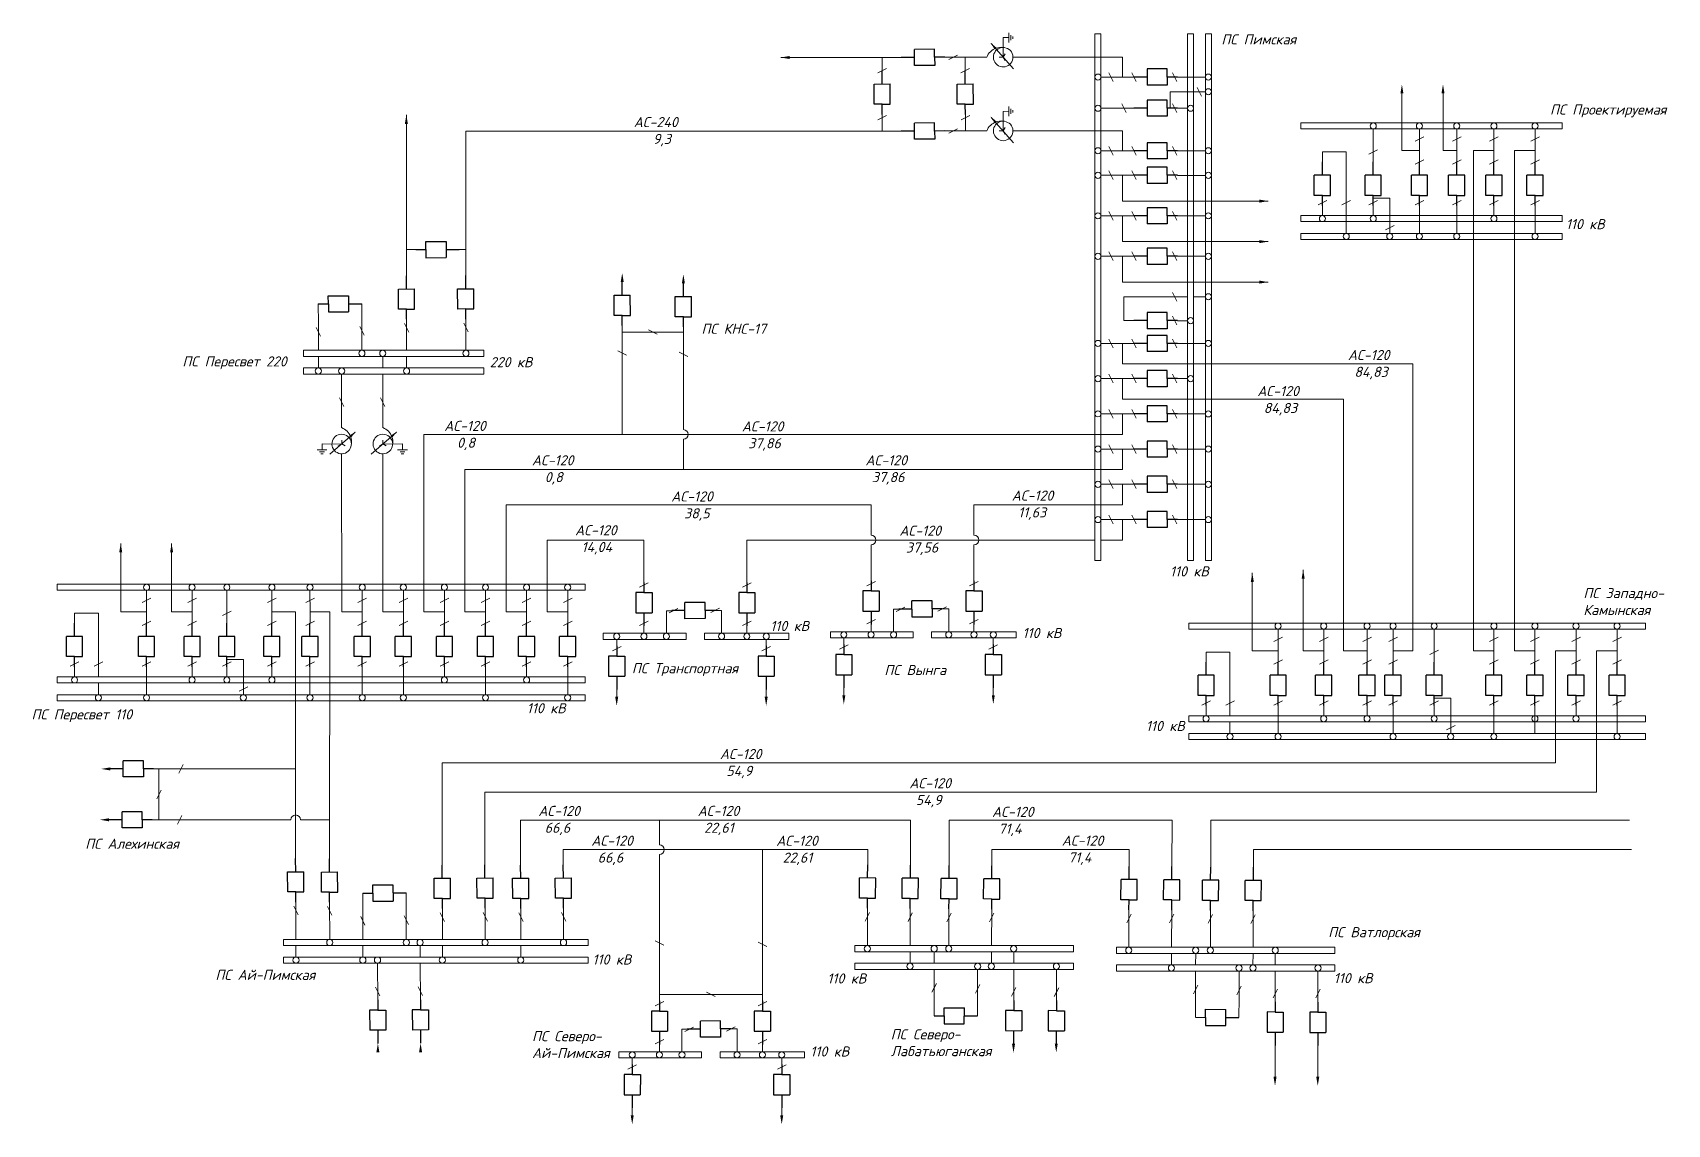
# Model space of a CAD drawing. Header units: millimetres. Extents: x 261 to 7736, y -4274 to -131.
# Drawn here: x 666 to 1474, y -2327 to -1787 of the extents above; entities that cross this region are included whole.
import ezdxf

# ---------------------------------------------------------------- set-up
doc = ezdxf.new("R2010")
doc.units = ezdxf.units.MM
doc.layers.add('СХЕМА1', color=7, linetype='Continuous')
for name, color, linetype, lineweight in [('текст', 6, 'Continuous', 30), ('тонкая', 7, 'Continuous', 20), ('штриховка', 2, 'Continuous', 20)]:
    doc.layers.add(name, color=color, linetype=linetype, lineweight=lineweight)
doc.styles.add('ГОСТ', font='isocpeui.ttf')

msp = doc.modelspace()

# ---------------------------------------------------------------- texts
at = {"layer": 'текст', "color": 18, "lineweight": 15, "true_color": 0x000000, "char_height": 5, "attachment_point": 1, "style": 'ГОСТ'}
for s, width, gutter_width, heights, insert in [('ПС Пимская', 49.4034, 12.5, [13.87], (1253.82, -1788.14)), ('ПС Проектируемая', 71.2742, 12.5, [14.07], (1416.42, -1822.85)), ('АС-240\\P   9,3', 29.0657, 20, [0], (963.05, -1829.05)), ('110 кВ', 29.4775, 12.5, [14.71], (1424.24, -1879.53)), ('ПС КНС-17', 49.4034, 12.5, [13.87], (996.59, -1931.29)), ('ПС Пересвет 220', 58.9496, 12.5, [13.46], (739.76, -1947.44)), ('220 кВ', 29.4775, 12.5, [14.71], (891.87, -1947.81)), (' АС-120\\P  84,83', 29.0657, 20, [0], (1313.25, -1944.27)), (' АС-120\\P  84,83', 29.0657, 20, [0], (1268.4, -1962.13)), (' АС-120\\P   0,8', 29.0657, 20, [0], (866.11, -1979.34)), (' АС-120\\P  37,86', 29.0657, 20, [0], (1013.35, -1979.59)), (' АС-120\\P   0,8', 29.0657, 20, [0], (909.52, -1996.35)), (' АС-120\\P  37,86', 29.0657, 20, [0], (1074.52, -1996.35)), (' АС-120\\P  11,63', 29.0657, 20, [0], (1146.89, -2013.81)), ('АС-120\\P  38,5', 29.0657, 20, [0], (981.62, -2014.25)), (' АС-120\\P  14,04', 29.0657, 20, [0], (930.87, -2030.95)), (' АС-120\\P  37,56', 29.0657, 20, [0], (1091.32, -2031.18)), ('110 кВ', 29.4775, 12.5, [14.71], (1228.37, -2051.3)), ('ПС Западно-\\PКамынская', 49.4034, 12.5, [13.87], (1432.93, -2062.05)), ('110 кВ', 29.4775, 12.5, [14.71], (1030.6, -2078.3)), ('110 кВ', 29.4775, 12.5, [14.71], (1155.4, -2081.8)), ('ПС Транспортная', 58.8665, 12.5, [14.28], (962.14, -2099.22)), ('ПС Вынга', 49.4034, 12.5, [13.87], (1087.08, -2100.11)), ('ПС Пересвет 110', 59.7279, 12.5, [13.65], (665.11, -2122.06)), ('110 кВ', 29.4775, 12.5, [14.71], (910.15, -2119.01)), ('110 кВ', 29.4775, 12.5, [14.71], (1216.46, -2127.78)), (' АС-120\\P  54,9', 29.0657, 20, [0], (1002.53, -2141.65)), (' АС-120\\P  54,9', 29.0657, 20, [0], (1096.25, -2156.1)), (' АС-120\\P  66,6', 29.0657, 20, [0], (912.67, -2169.81)), (' АС-120\\P  22,61', 29.0657, 20, [0], (991.51, -2169.8)), (' АС-120\\P  71,4', 29.0657, 20, [0], (1137.15, -2170.27)), ('ПС Алехинская', 49.4034, 12.5, [13.87], (691.7, -2186.06)), (' АС-120\\P  66,6', 29.0657, 20, [0], (938.89, -2184.54)), (' АС-120\\P  22,61', 29.0657, 20, [0], (1030.38, -2184.58)), (' АС-120\\P  71,4', 29.0657, 20, [0], (1171.66, -2184.51)), ('ПС Ватлорская', 49.4034, 12.5, [13.87], (1306.67, -2229.79)), ('110 кВ', 29.4775, 12.5, [14.71], (942.62, -2243.32)), ('ПС Ай-Пимская', 49.4034, 12.5, [13.87], (756.1, -2250.91)), ('110 кВ', 29.4775, 12.5, [14.71], (1058.84, -2252.7)), ('110 кВ', 29.4775, 12.5, [14.71], (1309.4, -2252.53)), ('ПС Северо-\\PЛабатьюганская', 49.4034, 12.5, [13.87], (1090.24, -2280.3)), ('ПС Северо-\\PАй-Пимская', 49.4034, 12.5, [13.87], (912.76, -2281.23)), ('110 кВ', 29.4775, 12.5, [14.71], (1050.41, -2288.82))]:
    msp.add_mtext_dynamic_manual_height_columns(s, width=width, gutter_width=gutter_width, heights=heights, dxfattribs=dict(at, insert=insert))

# ---------------------------------------------------------------- blocks, each defined once
blk = doc.blocks.new('Выключатель')
for p, q in [((0, 10), (0, 16.5)), ((-4, 0), (-4, 10)), ((-4, 10), (4, 10)), ((4, 0), (4, 10)), ((0, 0), (-4, 0)), ((0, 0), (4, 0)), ((0, -5), (0, 0))]:
    blk.add_line(p, q)

# ---------------------------------------------------------------- linework, layer by layer
at = {"lineweight": 15}
for p, q in [((1148.72, -1792.17), (1148.7, -1787.33)), ((1145.81, -1789.76), (1148.71, -1789.75)), ((1145.86, -1799.44), (1145.81, -1789.76)), ((1149.68, -1790.95), (1149.67, -1788.53)), ((1150.65, -1790.34), (1150.64, -1789.13)), ((1191.23, -1787.87), (1194.23, -1787.87)), ((1237.06, -1787.87), (1240.06, -1787.87)), ((1245.9, -1787.87), (1248.9, -1787.87)), ((1095.45, -1799.59), (1035.78, -1799.59)), ((1085.93, -1799.59), (1085.93, -1806.22)), ((1116.95, -1799.48), (1137.75, -1799.48)), ((1127.05, -1799.48), (1127.05, -1806.22)), ((1145.83, -1799.44), (1143.92, -1799.45)), ((1145.83, -1799.44), (1146.82, -1797.76)), ((1146.83, -1801.12), (1145.83, -1799.44)), ((1150.7, -1799.48), (1204.9, -1799.48)), ((1086.05, -1827.72), (1086.05, -1836.06)), ((1127.16, -1827.72), (1127.16, -1835.95)), ((1145.81, -1826.23), (1148.71, -1826.22)), ((1145.86, -1835.91), (1145.81, -1826.23)), ((1148.72, -1828.64), (1148.7, -1823.8)), ((1149.68, -1827.42), (1149.67, -1825)), ((1150.65, -1826.81), (1150.64, -1825.6)), ((850.57, -1827.97), (850.57, -1907.63)), ((1145.83, -1835.91), (1146.82, -1834.23)), ((879.93, -1836.06), (879.93, -1907.52)), ((1095.45, -1836.06), (879.93, -1836.06)), ((1116.95, -1835.95), (1137.75, -1835.95)), ((1145.83, -1835.91), (1143.92, -1835.92)), ((1146.83, -1837.58), (1145.83, -1835.91)), ((1150.7, -1835.95), (1204.9, -1835.95)), ((1378.52, -1845.63), (1378.5, -2093.06)), ((855.25, -1894.64), (850.57, -1894.64)), ((876.75, -1894.53), (879.93, -1894.53)), ((850.69, -1929.12), (850.69, -1944.4)), ((880.04, -1929.01), (880.04, -1944.4)), ((957.39, -1986.05), (957.39, -1935.41)), ((957.39, -1935.41), (987.65, -1935.41)), ((987.65, -1983.69), (987.65, -1936.05)), ((799.64, -1947.46), (799.64, -1944.4)), ((799.64, -1944.4), (888.95, -1944.4)), ((799.64, -1947.46), (888.95, -1947.46)), ((838.93, -1944.4), (838.93, -1944.4)), ((838.93, -1953.14), (838.93, -1947.46)), ((850.69, -1947.46), (850.69, -1953.14)), ((888.95, -1944.4), (888.95, -1947.46)), ((799.64, -1953.14), (888.95, -1953.14)), ((799.64, -1956.2), (799.64, -1953.14)), ((799.64, -1956.2), (888.95, -1956.2)), ((818.55, -1982.7), (818.55, -1956.2)), ((818.63, -1953.14), (818.63, -1953.14)), ((838.93, -1982.7), (838.93, -1956.2)), ((888.95, -1953.14), (888.95, -1956.2)), ((1204.9, -1951.21), (1348.56, -1951.21)), ((1348.56, -1951.21), (1348.56, -2093.06)), ((1204.9, -1968.63), (1314.17, -1968.63)), ((1314.17, -2093.06), (1314.17, -1968.63)), ((818.58, -1990.78), (818.57, -1988.87)), ((838.97, -1990.78), (838.96, -1988.87)), ((859.26, -2073.84), (859.26, -1986.05)), ((1204.9, -1986.05), (859.26, -1986.05)), ((987.65, -2003.48), (987.65, -1988.42)), ((811.31, -1993.68), (806.47, -1993.65)), ((810.09, -1994.64), (807.67, -1994.62)), ((809.48, -1995.6), (808.27, -1995.6)), ((808.9, -1990.76), (808.89, -1993.66)), ((818.58, -1990.81), (808.9, -1990.76)), ((816.91, -1991.79), (818.58, -1990.78)), ((818.63, -2073.84), (818.55, -1995.65)), ((818.58, -1990.78), (820.27, -1991.77)), ((837.3, -1991.79), (838.97, -1990.78)), ((838.93, -2073.84), (838.93, -1995.65)), ((838.97, -1990.81), (848.65, -1990.76)), ((838.97, -1990.78), (840.65, -1991.77)), ((846.25, -1993.68), (851.09, -1993.65)), ((847.46, -1994.64), (849.88, -1994.62)), ((848.07, -1995.6), (849.28, -1995.6)), ((848.65, -1990.76), (848.67, -1993.66)), ((879.58, -2073.84), (879.58, -2003.48)), ((1204.9, -2003.48), (879.58, -2003.48)), ((899.91, -2073.84), (899.91, -2020.9)), ((1080.49, -2020.9), (899.91, -2020.9)), ((1204.9, -2020.9), (1131.42, -2020.9)), ((709.26, -2073.84), (709.26, -2039.98)), ((920.23, -2073.84), (920.23, -2038.3)), ((920.23, -2038.3), (968.12, -2038.3)), ((1019.05, -2038.3), (1191.23, -2038.3)), ((1194.23, -2038.3), (1204.9, -2038.3)), ((1294.29, -2093.06), (1294.29, -2053.02)), ((939.01, -2063.18), (939.01, -2060.18)), ((1269.12, -2093.06), (1269.12, -2054.52)), ((795.79, -2073.84), (795.79, -2195.9)), ((812.51, -2196.01), (812.68, -2073.84)), ((1463.7, -2079.39), (1463.7, -2082.39)), ((1419.12, -2093.06), (1419.12, -2148.56)), ((1439.45, -2093.06), (1439.45, -2162.96)), ((939.01, -2109.01), (939.01, -2106.01)), ((939.01, -2117.85), (939.01, -2114.85)), ((1463.7, -2125.22), (1463.7, -2128.22)), ((1463.7, -2134.06), (1463.7, -2137.06)), ((868.32, -2199.09), (868.32, -2148.56)), ((868.32, -2148.56), (1419.12, -2148.56)), ((728.13, -2176.68), (728.13, -2151.52)), ((795.79, -2151.52), (728.77, -2151.52)), ((889.45, -2198.98), (889.45, -2162.96)), ((889.45, -2162.96), (1439.45, -2162.96)), ((793.43, -2176.68), (728.13, -2176.68)), ((812.53, -2176.68), (798.16, -2176.68)), ((907.1, -2199.09), (907.1, -2176.86)), ((907.1, -2176.86), (1100.07, -2176.86)), ((975.8, -2176.86), (975.8, -2189.1)), ((1100.07, -2199.09), (1100.07, -2176.86)), ((1119.16, -2199.29), (1119.16, -2176.86)), ((1119.16, -2176.86), (1229.46, -2176.86)), ((1229.46, -2176.86), (1229.34, -2199.87)), ((1248.54, -2200.07), (1248.54, -2176.86)), ((1248.54, -2176.86), (1455.7, -2176.86)), ((1078.84, -2191.46), (928.23, -2191.46)), ((928.23, -2191.46), (928.23, -2198.98)), ((1026.73, -2191.46), (1026.73, -2263.06)), ((1078.84, -2198.98), (1078.84, -2191.46)), ((1140.29, -2199.4), (1140.29, -2191.46)), ((1140.29, -2191.46), (1208.26, -2191.46)), ((1208.26, -2191.46), (1208.26, -2199.76)), ((1269.66, -2200.18), (1269.66, -2191.46)), ((1269.66, -2191.46), (1456.8, -2191.46)), ((975.8, -2193.82), (975.8, -2263.06)), ((868.43, -2220.59), (868.43, -2235.86)), ((889.56, -2220.48), (889.56, -2235.86)), ((907.21, -2220.59), (907.21, -2235.86)), ((928.34, -2220.48), (928.34, -2235.86)), ((789.81, -2235.86), (940.5, -2235.86)), ((789.81, -2235.86), (789.81, -2238.93)), ((789.82, -2238.93), (789.81, -2238.93)), ((789.81, -2238.93), (940.5, -2238.93)), ((868.43, -2238.93), (868.43, -2244.6)), ((907.21, -2238.93), (907.21, -2244.6)), ((940.5, -2238.93), (940.5, -2235.86)), ((1072.54, -2238.94), (1072.53, -2238.94)), ((1072.53, -2242), (1072.53, -2238.94)), ((1072.53, -2238.94), (1180.64, -2238.94)), ((1180.64, -2242), (1180.64, -2238.94)), ((1201.91, -2239.72), (1201.9, -2239.72)), ((1201.9, -2242.78), (1201.9, -2239.72)), ((1201.9, -2239.72), (1310.02, -2239.72)), ((1310.02, -2242.78), (1310.02, -2239.72)), ((789.86, -2244.6), (940.5, -2244.6)), ((789.86, -2244.6), (789.86, -2247.67)), ((789.87, -2247.67), (789.86, -2247.67)), ((789.86, -2247.67), (940.5, -2247.67)), ((940.5, -2247.67), (940.5, -2244.6)), ((1072.49, -2247.68), (1072.48, -2247.68)), ((1072.48, -2250.74), (1072.48, -2247.68)), ((1072.48, -2247.68), (1180.64, -2247.68)), ((1072.53, -2242), (1180.64, -2242)), ((1151.1, -2247.68), (1151.1, -2242)), ((1180.64, -2250.74), (1180.64, -2247.68)), ((1201.9, -2242.78), (1310.02, -2242.78)), ((1280.48, -2248.46), (1280.48, -2242.78)), ((1072.48, -2250.74), (1180.64, -2250.74)), ((1151.1, -2266.02), (1151.1, -2250.74)), ((1172.23, -2266.13), (1172.23, -2250.74)), ((1201.87, -2248.46), (1201.86, -2248.46)), ((1201.86, -2251.52), (1201.86, -2248.46)), ((1201.86, -2248.46), (1310.02, -2248.46)), ((1201.86, -2251.52), (1310.02, -2251.52)), ((1280.48, -2266.8), (1280.48, -2251.52)), ((1301.6, -2266.91), (1301.6, -2251.52)), ((1310.02, -2251.52), (1310.02, -2248.46)), ((1026.73, -2263.06), (975.8, -2263.06)), ((1280.36, -2288.3), (1280.36, -2303.85)), ((1301.49, -2288.3), (1301.49, -2303.85))]:
    msp.add_line(p, q, dxfattribs=at)
at = {"color": 18, "lineweight": 15, "true_color": 0x000000}
for p, q in [((807.03, -1931.06), (806.98, -1921.51)), ((828.53, -1930.95), (828.48, -1921.4)), ((807.03, -1931.06), (807.06, -1944.4)), ((828.53, -1930.95), (828.56, -1944.4)), ((807.05, -1947.46), (807.06, -1953.14)), ((811.32, -1956.2), (811.32, -1956.2)), ((829.01, -2222.53), (828.96, -2212.97)), ((850.51, -2222.41), (850.46, -2212.86)), ((795.91, -2217.4), (795.95, -2235.86)), ((812.62, -2217.51), (812.68, -2235.86)), ((829.01, -2222.53), (829.04, -2235.86)), ((850.51, -2222.41), (850.54, -2235.86)), ((1078.73, -2220.48), (1078.67, -2238.94)), ((1099.86, -2220.59), (1099.79, -2238.94)), ((1119.05, -2220.79), (1118.99, -2238.94)), ((1140.18, -2220.9), (1140.11, -2238.94)), ((1208.1, -2221.26), (1208.04, -2239.72)), ((1229.23, -2221.37), (1229.17, -2239.72)), ((1248.42, -2221.57), (1248.37, -2239.72)), ((1269.55, -2221.68), (1269.48, -2239.72)), ((794.72, -2238.86), (794.72, -2238.9)), ((795.96, -2238.93), (795.97, -2244.6)), ((829.05, -2238.93), (829.06, -2244.6)), ((857.42, -2244.6), (857.4, -2238.93)), ((1077.44, -2239.01), (1077.44, -2238.97)), ((1077.44, -2239.01), (1077.44, -2238.97)), ((1111.74, -2238.94), (1111.74, -2238.94)), ((1206.81, -2239.79), (1206.81, -2239.75)), ((1206.81, -2239.79), (1206.81, -2239.75)), ((1241.11, -2239.72), (1241.11, -2239.72)), ((794.77, -2247.6), (794.77, -2247.64)), ((794.77, -2247.6), (794.77, -2247.64)), ((800.95, -2244.61), (800.95, -2244.54)), ((829.07, -2247.67), (829.07, -2247.67)), ((836.38, -2265.82), (836.32, -2247.67)), ((857.51, -2265.71), (857.44, -2247.67)), ((1077.39, -2247.75), (1077.39, -2247.7)), ((1083.62, -2242), (1083.62, -2242.06)), ((1099.78, -2242), (1099.76, -2247.68)), ((1111.72, -2247.68), (1111.73, -2242)), ((1140.1, -2242), (1140.07, -2247.68)), ((1213, -2242.78), (1213, -2242.84)), ((1229.15, -2242.78), (1229.13, -2248.46)), ((1241.09, -2248.46), (1241.11, -2242.78)), ((1269.47, -2242.78), (1269.45, -2248.46)), ((1111.69, -2264.08), (1111.71, -2250.74)), ((1133.18, -2264.19), (1133.21, -2250.74)), ((1206.77, -2248.52), (1206.77, -2248.48)), ((1241.06, -2264.86), (1241.09, -2251.52)), ((1262.56, -2264.97), (1262.58, -2251.52)), ((1111.69, -2264.08), (1111.64, -2273.63)), ((1133.18, -2264.19), (1133.13, -2273.75)), ((1241.06, -2264.86), (1241.01, -2274.41)), ((1262.56, -2264.97), (1262.51, -2274.53))]:
    msp.add_line(p, q, dxfattribs=at)
at = {"lineweight": 15}
for centre, radius in [((1192.73, -1809.27), 1.5), ((1247.4, -1809.28), 1.5), ((1247.4, -1816.53), 1.5), ((1192.73, -1824.69), 1.5), ((1238.56, -1824.69), 1.5), ((1328.94, -1833.46), 1.5), ((1351.81, -1833.46), 1.5), ((1370.25, -1833.46), 1.5), ((1388.68, -1833.46), 1.5), ((1409.01, -1833.46), 1.5), ((1192.73, -1845.74), 1.5), ((1247.4, -1845.74), 1.5), ((1192.73, -1857.88), 1.5), ((1247.4, -1857.89), 1.5), ((1192.73, -1877.92), 1.5), ((1247.4, -1877.92), 1.5), ((1303.79, -1879.29), 1.5), ((1328.94, -1879.29), 1.5), ((1388.68, -1879.29), 1.5), ((1315.6, -1888.13), 1.5), ((1337.1, -1888.13), 1.5), ((1351.81, -1888.13), 1.5), ((1370.25, -1888.13), 1.5), ((1409.01, -1888.13), 1.5), ((1192.73, -1897.95), 1.5), ((1247.4, -1897.95), 1.5), ((1247.4, -1917.97), 1.5), ((1238.56, -1929.79), 1.5), ((1192.73, -1941.05), 1.5), ((1247.4, -1941.05), 1.5), ((828.56, -1945.93), 1.53), ((838.9, -1945.93), 1.53), ((880.02, -1945.93), 1.53), ((807.06, -1954.67), 1.53), ((818.55, -1954.67), 1.53), ((850.67, -1954.67), 1.53), ((1192.73, -1958.47), 1.5), ((1238.56, -1958.47), 1.5), ((1192.73, -1975.89), 1.5), ((1247.4, -1975.9), 1.5), ((1192.73, -1993.32), 1.5), ((1247.4, -1993.32), 1.5), ((1192.73, -2010.74), 1.5), ((1247.4, -2010.74), 1.5), ((1192.73, -2028.17), 1.5), ((1247.4, -2028.17), 1.5), ((722.03, -2061.68), 1.5), ((744.58, -2061.68), 1.5), ((761.77, -2061.68), 1.5), ((784.05, -2061.68), 1.5), ((802.89, -2061.68), 1.5), ((828.77, -2061.68), 1.5), ((849.09, -2061.68), 1.5), ((869.42, -2061.68), 1.5), ((889.74, -2061.68), 1.5), ((910.07, -2061.68), 1.5), ((930.39, -2061.68), 1.5), ((1281.89, -2080.89), 1.5), ((1304.45, -2080.89), 1.5), ((1325.9, -2080.89), 1.5), ((1338.76, -2080.89), 1.5), ((1359.1, -2080.89), 1.5), ((1388.64, -2080.89), 1.5), ((1408.96, -2080.89), 1.5), ((1429.28, -2080.89), 1.5), ((1449.61, -2080.89), 1.5), ((686.4, -2107.51), 1.5), ((744.58, -2107.51), 1.5), ((761.76, -2107.51), 1.5), ((784.05, -2107.51), 1.5), ((869.42, -2107.51), 1.5), ((910.07, -2107.51), 1.5), ((698.22, -2116.35), 1.5), ((722.02, -2116.35), 1.5), ((769.93, -2116.35), 1.5), ((802.89, -2116.35), 1.5), ((828.77, -2116.35), 1.5), ((849.09, -2116.35), 1.5), ((889.74, -2116.35), 1.5), ((930.39, -2116.35), 1.5), ((1246.27, -2126.72), 1.5), ((1304.45, -2126.72), 1.5), ((1325.9, -2126.72), 1.5), ((1359.1, -2126.72), 1.5), ((1408.96, -2126.72), 1.5), ((1429.28, -2126.72), 1.5), ((1258.08, -2135.56), 1.5), ((1281.89, -2135.56), 1.5), ((1338.76, -2135.56), 1.5), ((1367.27, -2135.56), 1.5), ((1388.63, -2135.56), 1.5), ((1449.61, -2135.56), 1.5), ((812.68, -2237.4), 1.53), ((850.54, -2237.4), 1.53), ((857.37, -2237.4), 1.53), ((889.54, -2237.4), 1.53), ((928.32, -2237.4), 1.53), ((1078.64, -2240.47), 1.53), ((1111.71, -2240.47), 1.53), ((1118.96, -2240.47), 1.53), ((1151.08, -2240.47), 1.53), ((1208.01, -2241.25), 1.53), ((1241.09, -2241.25), 1.53), ((1248.34, -2241.25), 1.53), ((1280.46, -2241.25), 1.53), ((795.97, -2246.13), 1.53), ((829.04, -2246.13), 1.53), ((836.29, -2246.13), 1.53), ((868.41, -2246.13), 1.53), ((907.19, -2246.13), 1.53), ((1099.73, -2249.21), 1.53), ((1133.21, -2249.21), 1.53), ((1140.04, -2249.21), 1.53), ((1172.21, -2249.21), 1.53), ((1229.11, -2249.99), 1.53), ((1262.58, -2249.99), 1.53), ((1269.42, -2249.99), 1.53), ((1301.58, -2249.99), 1.53)]:
    msp.add_circle(centre, radius, dxfattribs=at)
at = {"color": 18, "lineweight": 15, "true_color": 0x000000}
for centre in [(954.66, -2085.95), (968.11, -2085.95), (979.26, -2085.95), (1006.54, -2085.95), (1019.04, -2085.95), (1028.62, -2085.95), (1067.03, -2085.19), (1080.49, -2085.19), (1091.63, -2085.19), (1118.91, -2085.19), (1131.41, -2085.19), (1140.99, -2085.19), (962.34, -2292.98), (975.8, -2292.98), (986.94, -2292.98), (1014.22, -2292.98), (1026.72, -2292.98), (1036.3, -2292.98)]:
    msp.add_circle(centre, 1.5, dxfattribs=at)
at = {"lineweight": 15}
for centre, radius, start, end in [((1144.92, -1802.23), 7.68, 59.68007, 159.04534), ((1145.86, -1799.44), 4.84, 90.30044, 52.57596), ((1144.92, -1838.69), 7.68, 59.68007, 159.04534), ((1145.86, -1835.91), 4.84, 90.30044, 52.57596), ((818.58, -1990.81), 4.84, 0.30044, 322.57596), ((815.8, -1989.88), 7.68, 329.68007, 69.04534), ((838.97, -1990.81), 4.84, 0.30044, 322.57596), ((836.19, -1989.88), 7.68, 329.68007, 69.04534), ((987.65, -1986.05), 2.36, 270, 90), ((1080.49, -2038.3), 2.36, 270, 90), ((1131.42, -2038.3), 2.36, 270, 90), ((795.79, -2176.68), 2.36, 0, 180), ((975.8, -2191.46), 2.36, 270, 90)]:
    msp.add_arc(centre, radius, start, end, dxfattribs=at)
at = {"layer": 'СХЕМА1', "color": 18, "lineweight": 15, "true_color": 0x000000}
for p, q in [((1119.02, -1800.54), (1123.3, -1798.39)), ((1083.84, -1807.15), (1088.13, -1805.01)), ((1124.95, -1807.15), (1129.24, -1805.01)), ((1083.91, -1830.39), (1088.19, -1828.24)), ((1119.02, -1837), (1123.3, -1834.86)), ((1125.02, -1830.39), (1129.31, -1828.24)), ((829.63, -1936.96), (827.48, -1932.67)), ((849.63, -1931.19), (851.77, -1935.48)), ((878.98, -1931.08), (881.13, -1935.37)), ((808.13, -1937.44), (805.99, -1933.16)), ((819.69, -1972.29), (817.55, -1968)), ((839.99, -1972.29), (837.85, -1968)), ((794.85, -2219.47), (796.99, -2223.75)), ((811.56, -2219.58), (813.71, -2223.87)), ((867.38, -2222.66), (869.52, -2226.94)), ((888.5, -2222.55), (890.65, -2226.83)), ((906.16, -2222.66), (908.3, -2226.94)), ((927.28, -2222.55), (929.43, -2226.83)), ((1079.79, -2222.55), (1077.64, -2226.83)), ((1100.91, -2222.66), (1098.77, -2226.94)), ((1120.11, -2222.86), (1117.96, -2227.14)), ((1141.23, -2222.97), (1139.09, -2227.25)), ((1209.16, -2223.32), (1207.02, -2227.61)), ((1230.28, -2223.43), (1228.14, -2227.72)), ((1249.48, -2223.63), (1247.34, -2227.92)), ((1270.61, -2223.74), (1268.46, -2228.03)), ((830.11, -2228.91), (827.97, -2224.62)), ((851.61, -2228.42), (849.47, -2224.13)), ((837.44, -2263.75), (835.29, -2259.47)), ((858.56, -2263.64), (856.42, -2259.36)), ((1112.79, -2257.7), (1110.64, -2261.99)), ((1134.28, -2258.19), (1132.14, -2262.47)), ((1150.05, -2263.95), (1152.19, -2259.67)), ((1171.17, -2264.06), (1173.32, -2259.78)), ((1242.16, -2258.48), (1240.02, -2262.77)), ((1263.66, -2258.97), (1261.51, -2263.25)), ((1279.42, -2264.73), (1281.56, -2260.44)), ((1300.55, -2264.84), (1302.69, -2260.56))]:
    msp.add_line(p, q, dxfattribs=at)
at = {"layer": 'СХЕМА1', "lineweight": 15}
for p, q in [((1198.16, -1807.12), (1200.3, -1811.4)), ((1209.48, -1807.12), (1211.63, -1811.41)), ((1229.66, -1807.12), (1231.8, -1811.41)), ((1241.9, -1814.38), (1244.05, -1818.66)), ((1204.57, -1822.54), (1206.71, -1826.83)), ((1229.66, -1822.54), (1231.8, -1826.82)), ((1198.16, -1843.59), (1200.3, -1847.87)), ((1209.48, -1843.59), (1211.63, -1847.87)), ((1229.66, -1843.59), (1231.8, -1847.87)), ((1353.97, -1838.89), (1349.68, -1841.03)), ((1372.4, -1838.89), (1368.12, -1841.03)), ((1390.84, -1838.89), (1386.55, -1841.03)), ((1411.16, -1838.89), (1406.88, -1841.03)), ((1331.09, -1845.3), (1326.8, -1847.44)), ((1353.96, -1850.21), (1349.68, -1852.36)), ((1372.4, -1850.21), (1368.12, -1852.36)), ((1390.84, -1850.21), (1386.55, -1852.36)), ((1411.16, -1850.21), (1406.88, -1852.36)), ((1198.16, -1855.73), (1200.3, -1860.01)), ((1209.48, -1855.73), (1211.63, -1860.02)), ((1229.66, -1855.73), (1231.8, -1860.02)), ((1198.16, -1875.76), (1200.3, -1880.05)), ((1209.48, -1875.76), (1211.63, -1880.05)), ((1229.66, -1875.76), (1231.8, -1880.05)), ((1305.94, -1870.39), (1301.66, -1872.53)), ((1317.75, -1870.39), (1313.46, -1872.53)), ((1331.09, -1870.39), (1326.81, -1872.53)), ((1353.96, -1870.39), (1349.68, -1872.53)), ((1372.4, -1870.39), (1368.12, -1872.53)), ((1390.84, -1870.39), (1386.55, -1872.53)), ((1411.16, -1870.39), (1406.88, -1872.53)), ((1339.25, -1882.63), (1334.97, -1884.78)), ((1198.16, -1895.79), (1200.3, -1900.08)), ((1209.48, -1895.79), (1211.63, -1900.08)), ((1229.66, -1895.79), (1231.8, -1900.08)), ((1229.66, -1915.82), (1231.8, -1920.11)), ((1229.66, -1927.63), (1231.8, -1931.92)), ((970.37, -1934.33), (974.65, -1936.48)), ((1198.16, -1938.89), (1200.3, -1943.18)), ((1209.48, -1938.89), (1211.63, -1943.18)), ((1229.66, -1938.89), (1231.8, -1943.18)), ((955.24, -1944.7), (959.52, -1946.84)), ((985.5, -1945.34), (989.78, -1947.49)), ((1198.16, -1956.31), (1200.3, -1960.6)), ((1209.48, -1956.32), (1211.63, -1960.6)), ((1229.66, -1956.32), (1231.8, -1960.6)), ((1198.16, -1973.74), (1200.3, -1978.02)), ((1209.48, -1973.74), (1211.63, -1978.03)), ((1229.66, -1973.74), (1231.8, -1978.03)), ((1198.16, -1991.16), (1200.3, -1995.45)), ((1209.48, -1991.16), (1211.63, -1995.45)), ((1229.66, -1991.16), (1231.8, -1995.45)), ((1198.16, -2008.59), (1200.3, -2012.87)), ((1209.48, -2008.59), (1211.63, -2012.87)), ((1229.66, -2008.59), (1231.8, -2012.87)), ((1198.16, -2026.01), (1200.3, -2030.3)), ((1209.48, -2026.01), (1211.63, -2030.3)), ((1229.66, -2026.01), (1231.8, -2030.3)), ((965.96, -2061.67), (970.25, -2059.53)), ((1016.89, -2061.67), (1021.18, -2059.53)), ((1078.34, -2060.91), (1082.62, -2058.77)), ((1129.26, -2060.91), (1133.55, -2058.77)), ((724.18, -2067.1), (719.9, -2069.25)), ((746.74, -2067.1), (742.45, -2069.25)), ((786.21, -2067.1), (781.92, -2069.25)), ((805.05, -2067.1), (800.76, -2069.25)), ((830.92, -2067.1), (826.64, -2069.25)), ((851.25, -2067.1), (846.96, -2069.25)), ((871.57, -2067.1), (867.29, -2069.25)), ((891.9, -2067.1), (887.61, -2069.25)), ((912.22, -2067.1), (907.94, -2069.25)), ((932.55, -2067.1), (928.26, -2069.25)), ((724.18, -2078.43), (719.89, -2080.57)), ((746.74, -2078.43), (742.45, -2080.57)), ((763.92, -2073.52), (759.63, -2075.66)), ((786.21, -2078.43), (781.92, -2080.57)), ((805.05, -2078.43), (800.76, -2080.57)), ((830.92, -2078.43), (826.64, -2080.57)), ((851.25, -2078.43), (846.96, -2080.57)), ((871.57, -2078.43), (867.29, -2080.57)), ((891.9, -2078.43), (887.61, -2080.57)), ((912.22, -2078.43), (907.94, -2080.57)), ((932.55, -2078.43), (928.26, -2080.57)), ((965.96, -2080.53), (970.24, -2078.38)), ((980.6, -2074.34), (984.88, -2072.2)), ((1001.22, -2074.21), (1005.51, -2072.07)), ((1016.89, -2080.53), (1021.17, -2078.38)), ((1078.33, -2079.77), (1082.62, -2077.62)), ((1092.97, -2073.58), (1097.26, -2071.44)), ((1113.59, -2073.45), (1117.88, -2071.31)), ((1129.26, -2079.77), (1133.54, -2077.62)), ((1284.05, -2086.32), (1279.76, -2088.46)), ((1306.6, -2086.32), (1302.32, -2088.46)), ((1328.05, -2086.32), (1323.77, -2088.46)), ((1340.92, -2086.32), (1336.63, -2088.46)), ((1390.79, -2086.32), (1386.51, -2088.46)), ((1411.12, -2086.32), (1406.83, -2088.46)), ((1431.44, -2086.32), (1427.15, -2088.46)), ((1451.76, -2086.32), (1447.48, -2088.46)), ((952.5, -2093.08), (956.79, -2090.94)), ((1026.46, -2093.08), (1030.74, -2090.94)), ((1064.87, -2092.32), (1069.16, -2090.18)), ((1138.83, -2092.32), (1143.11, -2090.18)), ((1361.25, -2092.73), (1356.97, -2094.87)), ((688.56, -2098.61), (684.27, -2100.75)), ((700.37, -2098.61), (696.08, -2100.75)), ((724.18, -2098.61), (719.89, -2100.75)), ((746.74, -2098.61), (742.45, -2100.75)), ((763.92, -2098.61), (759.64, -2100.75)), ((786.21, -2098.61), (781.92, -2100.75)), ((805.05, -2098.61), (800.76, -2100.75)), ((830.92, -2098.61), (826.64, -2100.75)), ((851.25, -2098.61), (846.96, -2100.75)), ((871.57, -2098.61), (867.29, -2100.75)), ((891.9, -2098.61), (887.61, -2100.75)), ((912.22, -2098.61), (907.94, -2100.75)), ((932.55, -2098.61), (928.26, -2100.75)), ((1284.05, -2097.64), (1279.76, -2099.79)), ((1306.6, -2097.64), (1302.32, -2099.79)), ((1328.05, -2097.64), (1323.77, -2099.79)), ((1340.92, -2097.64), (1336.63, -2099.79)), ((1390.79, -2097.64), (1386.5, -2099.79)), ((1411.11, -2097.64), (1406.83, -2099.79)), ((1431.44, -2097.64), (1427.15, -2099.79)), ((1451.76, -2097.64), (1447.48, -2099.79)), ((772.08, -2110.85), (767.8, -2112.99)), ((1248.42, -2117.82), (1244.14, -2119.96)), ((1260.23, -2117.82), (1255.95, -2119.96)), ((1284.05, -2117.82), (1279.76, -2119.96)), ((1306.6, -2117.82), (1302.32, -2119.96)), ((1328.05, -2117.82), (1323.77, -2119.96)), ((1340.92, -2117.82), (1336.63, -2119.96)), ((1361.26, -2117.82), (1356.97, -2119.96)), ((1390.79, -2117.82), (1386.5, -2119.96)), ((1411.11, -2117.82), (1406.83, -2119.96)), ((1431.44, -2117.82), (1427.15, -2119.96)), ((1451.76, -2117.82), (1447.48, -2119.96)), ((1369.42, -2130.06), (1365.14, -2132.21)), ((738.06, -2153.68), (740.21, -2149.39)), ((727.05, -2166.26), (729.19, -2161.97)), ((737.42, -2178.84), (739.56, -2174.55)), ((977.96, -2238.8), (973.67, -2236.65)), ((1028.89, -2239.44), (1024.6, -2237.29)), ((1003.42, -2264.14), (999.14, -2262)), ((973.65, -2268.69), (977.93, -2266.55)), ((1024.58, -2268.69), (1028.86, -2266.55)), ((988.28, -2281.37), (992.57, -2279.22)), ((1008.91, -2281.24), (1013.19, -2279.1)), ((973.64, -2287.55), (977.93, -2285.41)), ((1024.57, -2287.55), (1028.86, -2285.41)), ((960.18, -2300.11), (964.47, -2297.96)), ((1034.14, -2300.11), (1038.43, -2297.96))]:
    msp.add_line(p, q, dxfattribs=at)
for points in [[(1040.24, -1798.85), (1040.24, -1800.34), (1035.78, -1799.59)], [(1343.89, -1817.4), (1342.4, -1817.4), (1343.14, -1812.93)], [(1364.21, -1817.4), (1362.72, -1817.4), (1363.47, -1812.93)], [(851.32, -1832.43), (849.83, -1832.43), (850.57, -1827.97)], [(1272.59, -1871.4), (1272.59, -1869.91), (1277.05, -1870.65)], [(1272.59, -1891.43), (1272.59, -1889.94), (1277.05, -1890.68)], [(958.13, -1910.68), (956.64, -1910.68), (957.39, -1906.21)], [(988.39, -1911.32), (986.9, -1911.32), (987.65, -1906.85)], [(1272.59, -1911.46), (1272.59, -1909.97), (1277.05, -1910.71)], [(710, -2044.44), (708.51, -2044.44), (709.26, -2039.98)], [(735.17, -2044.44), (733.68, -2044.44), (734.42, -2039.98)], [(1295.03, -2057.48), (1293.54, -2057.48), (1294.29, -2053.02)], [(1269.87, -2058.99), (1268.38, -2058.99), (1269.12, -2054.52)], [(953.9, -2115.85), (955.39, -2115.85), (954.65, -2120.31)], [(1027.86, -2115.85), (1029.35, -2115.85), (1028.61, -2120.31)], [(1066.28, -2115.09), (1067.76, -2115.09), (1067.02, -2119.55)], [(1140.23, -2115.09), (1141.72, -2115.09), (1140.98, -2119.55)], [(704.04, -2150.78), (704.04, -2152.27), (699.57, -2151.53)], [(703.39, -2175.95), (703.39, -2177.44), (698.93, -2176.69)], [(837.24, -2291.78), (835.75, -2291.78), (836.49, -2287.32)], [(858.36, -2291.67), (856.88, -2291.67), (857.62, -2287.21)], [(1151.74, -2287.52), (1150.25, -2287.52), (1150.99, -2291.98)], [(1172.86, -2287.41), (1171.37, -2287.41), (1172.12, -2291.87)], [(1279.62, -2303.85), (1281.11, -2303.85), (1280.36, -2308.32)], [(1300.75, -2303.85), (1302.23, -2303.85), (1301.49, -2308.32)], [(961.59, -2322.88), (963.08, -2322.88), (962.33, -2327.34)], [(1035.55, -2322.88), (1037.03, -2322.88), (1036.29, -2327.34)]]:
    msp.add_solid(points, dxfattribs=at)
at = {"layer": 'тонкая', "color": 18, "lineweight": 15, "true_color": 0x000000}
for p, q in [((1150.9, -1805.26), (1139.98, -1792.74)), ((1150.9, -1841.73), (1139.98, -1829.21)), ((812.76, -1995.85), (825.29, -1984.94)), ((833.15, -1995.85), (845.68, -1984.94))]:
    msp.add_line(p, q, dxfattribs=at)
for points in [[(1141.54, -1795.43), (1142.44, -1794.65), (1139.64, -1792.35)], [(1141.54, -1831.9), (1142.44, -1831.12), (1139.64, -1828.82)], [(822.6, -1986.49), (823.38, -1987.39), (825.68, -1984.6)], [(842.98, -1986.49), (843.77, -1987.39), (846.07, -1984.6)]]:
    msp.add_solid(points, dxfattribs=at)
at = {"layer": 'штриховка', "color": 0, "lineweight": 15}
for p, q in [((1191.23, -1787.87), (1191.23, -2048.42)), ((1194.23, -1787.87), (1194.23, -2048.42)), ((1237.06, -1787.87), (1237.06, -2048.42)), ((1240.06, -1787.87), (1240.06, -2048.42)), ((1245.9, -1787.87), (1245.9, -2048.42)), ((1248.9, -1787.87), (1248.9, -2048.42)), ((1204.9, -1809.27), (1204.9, -1799.48)), ((1205.56, -1809.27), (1194.23, -1809.27)), ((1210.56, -1809.27), (1205.56, -1809.27)), ((1237.06, -1809.28), (1232.06, -1809.28)), ((1245.9, -1809.28), (1237.06, -1809.28)), ((1237.06, -1816.53), (1228.45, -1816.53)), ((1228.45, -1816.53), (1228.45, -1824.69)), ((1245.9, -1816.53), (1237.06, -1816.53)), ((1343.14, -1845.63), (1343.14, -1817.4)), ((1363.47, -1817.4), (1363.47, -1845.63)), ((1205.56, -1824.69), (1194.23, -1824.69)), ((1210.56, -1824.69), (1205.56, -1824.69)), ((1237.06, -1824.69), (1232.06, -1824.69)), ((1422.49, -1831.96), (1293.15, -1831.96)), ((1293.15, -1831.96), (1293.15, -1834.96)), ((1422.49, -1834.96), (1293.15, -1834.96)), ((1328.94, -1846.29), (1328.94, -1834.96)), ((1351.82, -1846.29), (1351.81, -1834.96)), ((1370.25, -1846.29), (1370.25, -1834.96)), ((1388.69, -1846.29), (1388.68, -1834.96)), ((1409.01, -1846.29), (1409.01, -1834.96)), ((1422.49, -1831.96), (1422.49, -1834.96)), ((1204.9, -1845.74), (1204.9, -1835.95)), ((1205.56, -1845.74), (1194.23, -1845.74)), ((1210.56, -1845.74), (1205.56, -1845.74)), ((1237.06, -1845.74), (1232.06, -1845.74)), ((1245.9, -1845.74), (1237.06, -1845.74)), ((1303.79, -1851.29), (1303.79, -1846.29)), ((1315.6, -1846.29), (1303.79, -1846.29)), ((1315.6, -1886.63), (1315.6, -1846.29)), ((1328.94, -1851.29), (1328.94, -1846.29)), ((1351.81, -1845.63), (1343.14, -1845.63)), ((1351.81, -1851.29), (1351.82, -1846.29)), ((1370.25, -1845.63), (1363.47, -1845.63)), ((1370.25, -1851.29), (1370.25, -1846.29)), ((1388.69, -1845.63), (1378.52, -1845.63)), ((1388.69, -1851.29), (1388.69, -1846.29)), ((1398.85, -1845.63), (1398.84, -2093.06)), ((1409.01, -1845.63), (1398.85, -1845.63)), ((1409.01, -1851.29), (1409.01, -1846.29)), ((1205.56, -1857.88), (1194.23, -1857.88)), ((1204.9, -1857.88), (1204.9, -1870.65)), ((1210.56, -1857.88), (1205.56, -1857.88)), ((1237.06, -1857.89), (1232.06, -1857.89)), ((1245.9, -1857.89), (1237.06, -1857.89)), ((1204.9, -1870.65), (1277.05, -1870.65)), ((1303.79, -1877.79), (1303.79, -1872.79)), ((1337.1, -1869.18), (1328.94, -1869.18)), ((1328.94, -1877.79), (1328.94, -1872.79)), ((1337.1, -1877.79), (1337.1, -1869.18)), ((1351.81, -1877.79), (1351.81, -1872.79)), ((1370.25, -1877.79), (1370.25, -1872.79)), ((1388.68, -1877.79), (1388.68, -1872.79)), ((1409.01, -1877.79), (1409.01, -1872.79)), ((1205.56, -1877.91), (1194.23, -1877.92)), ((1204.9, -1877.91), (1204.9, -1890.68)), ((1210.56, -1877.91), (1205.56, -1877.91)), ((1237.06, -1877.92), (1232.06, -1877.92)), ((1245.9, -1877.92), (1237.06, -1877.92)), ((1293.14, -1877.79), (1293.14, -1880.79)), ((1422.49, -1877.79), (1293.14, -1877.79)), ((1422.58, -1880.79), (1293.14, -1880.79)), ((1337.1, -1886.63), (1337.1, -1877.79)), ((1351.81, -1886.63), (1351.81, -1877.79)), ((1370.25, -1886.63), (1370.25, -1877.79)), ((1409.01, -1886.63), (1409.01, -1877.79)), ((1422.49, -1877.79), (1422.49, -1880.79)), ((1204.9, -1890.68), (1277.05, -1890.68)), ((1293.14, -1886.63), (1293.14, -1889.63)), ((1422.49, -1886.63), (1293.14, -1886.63)), ((1422.49, -1889.63), (1293.14, -1889.63)), ((1422.49, -1886.63), (1422.49, -1889.63)), ((1205.56, -1897.94), (1194.23, -1897.95)), ((1204.9, -1897.94), (1204.9, -1910.71)), ((1210.56, -1897.94), (1205.56, -1897.94)), ((1237.06, -1897.95), (1232.06, -1897.95)), ((1245.9, -1897.95), (1237.06, -1897.95)), ((1204.9, -1910.71), (1277.05, -1910.71)), ((1237.06, -1917.97), (1205.56, -1917.97)), ((1205.56, -1917.97), (1205.56, -1929.78)), ((1245.9, -1917.97), (1240.06, -1917.97)), ((957.39, -1932.18), (957.39, -1935.41)), ((987.65, -1932.82), (987.65, -1936.05)), ((1210.56, -1929.78), (1205.56, -1929.78)), ((1237.06, -1929.79), (1232.06, -1929.79)), ((1205.56, -1941.04), (1194.23, -1941.05)), ((1204.9, -1941.04), (1204.9, -1951.21)), ((1210.56, -1941.04), (1205.56, -1941.04)), ((1237.06, -1941.05), (1232.06, -1941.05)), ((1245.9, -1941.05), (1237.06, -1941.05)), ((1205.56, -1958.46), (1194.23, -1958.47)), ((1204.9, -1958.47), (1204.9, -1968.63)), ((1210.56, -1958.47), (1205.56, -1958.46)), ((1237.06, -1958.47), (1232.06, -1958.47)), ((1205.56, -1975.89), (1194.23, -1975.89)), ((1204.9, -1975.89), (1204.9, -1986.05)), ((1210.56, -1975.89), (1205.56, -1975.89)), ((1237.06, -1975.9), (1232.06, -1975.9)), ((1245.9, -1975.9), (1237.06, -1975.9)), ((1205.56, -1993.31), (1194.23, -1993.32)), ((1204.9, -1993.31), (1204.9, -2003.48)), ((1210.56, -1993.31), (1205.56, -1993.31)), ((1237.06, -1993.32), (1232.06, -1993.32)), ((1245.9, -1993.32), (1237.06, -1993.32)), ((1205.56, -2010.74), (1194.23, -2010.74)), ((1204.9, -2010.74), (1204.9, -2020.9)), ((1210.56, -2010.74), (1205.56, -2010.74)), ((1237.06, -2010.74), (1232.06, -2010.74)), ((1245.9, -2010.74), (1237.06, -2010.74)), ((1080.49, -2035.94), (1080.49, -2020.9)), ((1131.42, -2035.94), (1131.42, -2020.9)), ((1205.56, -2028.16), (1194.23, -2028.17)), ((1204.9, -2028.16), (1204.9, -2038.3)), ((1210.56, -2028.16), (1205.56, -2028.16)), ((1245.9, -2028.17), (1232.06, -2028.17)), ((734.42, -2073.84), (734.42, -2039.98)), ((968.12, -2059.27), (968.12, -2038.3)), ((1019.05, -2059.27), (1019.05, -2038.3)), ((1080.49, -2058.51), (1080.49, -2040.66)), ((1131.42, -2058.51), (1131.42, -2040.66)), ((1191.23, -2048.42), (1194.23, -2048.42)), ((1237.06, -2048.42), (1240.06, -2048.42)), ((1245.9, -2048.42), (1248.9, -2048.42)), ((939.01, -2060.18), (677.84, -2060.18)), ((677.84, -2060.18), (677.84, -2063.18)), ((939.01, -2063.18), (677.84, -2063.18)), ((722.03, -2074.5), (722.03, -2063.18)), ((744.59, -2074.5), (744.58, -2063.18)), ((761.77, -2074.5), (761.77, -2063.18)), ((784.06, -2074.5), (784.05, -2063.18)), ((802.9, -2074.5), (802.89, -2063.18)), ((828.77, -2074.5), (828.77, -2063.18)), ((849.1, -2074.5), (849.09, -2063.18)), ((869.42, -2074.5), (869.42, -2063.18)), ((889.75, -2074.5), (889.74, -2063.18)), ((910.07, -2074.5), (910.07, -2063.18)), ((930.4, -2074.5), (930.39, -2063.18)), ((686.41, -2079.51), (686.41, -2074.5)), ((698.22, -2074.5), (686.41, -2074.5)), ((698.22, -2106.01), (698.22, -2074.5)), ((722.03, -2073.84), (709.26, -2073.84)), ((722.03, -2079.51), (722.03, -2074.5)), ((744.59, -2073.84), (734.42, -2073.84)), ((744.59, -2079.51), (744.59, -2074.5)), ((761.77, -2079.51), (761.77, -2074.5)), ((795.79, -2073.84), (784.06, -2073.84)), ((784.06, -2079.51), (784.06, -2074.5)), ((802.9, -2073.84), (812.68, -2073.84)), ((802.9, -2079.51), (802.9, -2074.5)), ((828.77, -2073.84), (818.63, -2073.84)), ((828.77, -2079.51), (828.77, -2074.5)), ((849.1, -2073.84), (838.93, -2073.84)), ((849.1, -2079.51), (849.1, -2074.5)), ((869.42, -2073.84), (859.26, -2073.84)), ((869.42, -2079.51), (869.42, -2074.5)), ((889.75, -2073.84), (879.58, -2073.84)), ((889.75, -2079.51), (889.75, -2074.5)), ((910.07, -2073.84), (899.91, -2073.84)), ((910.07, -2079.51), (910.07, -2074.5)), ((930.4, -2073.84), (920.23, -2073.84)), ((930.4, -2079.51), (930.4, -2074.5)), ((979.26, -2084.45), (979.26, -2073.25)), ((979.26, -2073.25), (981.88, -2073.25)), ((1003.38, -2073.14), (1006.54, -2073.14)), ((1006.54, -2073.25), (1006.54, -2073.14)), ((1006.54, -2084.45), (1006.54, -2073.25)), ((1091.63, -2083.69), (1091.63, -2072.49)), ((1091.63, -2072.49), (1094.25, -2072.49)), ((1115.75, -2072.38), (1118.91, -2072.38)), ((1118.91, -2072.49), (1118.91, -2072.38)), ((1118.91, -2083.69), (1118.91, -2072.49)), ((968.11, -2080.77), (968.11, -2084.45)), ((1019.04, -2080.77), (1019.04, -2084.45)), ((1080.49, -2080.01), (1080.49, -2083.69)), ((1131.41, -2080.01), (1131.41, -2083.69)), ((1463.7, -2079.39), (1237.71, -2079.39)), ((1237.71, -2079.39), (1237.71, -2082.39)), ((1463.7, -2082.39), (1237.71, -2082.39)), ((1281.9, -2093.72), (1281.89, -2082.39)), ((1304.45, -2093.72), (1304.45, -2082.39)), ((1325.9, -2093.72), (1325.9, -2082.39)), ((1338.77, -2093.72), (1338.76, -2082.39)), ((1359.11, -2093.72), (1359.1, -2082.39)), ((1388.64, -2093.72), (1388.64, -2082.39)), ((1408.97, -2093.72), (1408.96, -2082.39)), ((1429.29, -2093.72), (1429.28, -2082.39)), ((1449.61, -2093.72), (1449.61, -2082.39)), ((954.66, -2090.69), (954.66, -2087.45)), ((1028.61, -2090.69), (1028.61, -2087.45)), ((1067.03, -2089.93), (1067.03, -2086.69)), ((1140.98, -2089.93), (1140.98, -2086.69)), ((1246.27, -2098.72), (1246.28, -2093.72)), ((1258.08, -2093.72), (1246.28, -2093.72)), ((1258.08, -2125.22), (1258.08, -2093.72)), ((1281.9, -2093.06), (1269.12, -2093.06)), ((1281.9, -2098.72), (1281.9, -2093.72)), ((1304.45, -2093.06), (1294.29, -2093.06)), ((1304.45, -2098.72), (1304.45, -2093.72)), ((1325.9, -2093.06), (1314.17, -2093.06)), ((1325.9, -2098.72), (1325.9, -2093.72)), ((1338.77, -2093.06), (1348.56, -2093.06)), ((1338.77, -2098.72), (1338.77, -2093.72)), ((1359.11, -2098.72), (1359.11, -2093.72)), ((1388.64, -2093.06), (1378.5, -2093.06)), ((1388.64, -2098.72), (1388.64, -2093.72)), ((1408.96, -2093.06), (1398.8, -2093.06)), ((1408.96, -2098.72), (1408.97, -2093.72)), ((1429.29, -2093.06), (1419.12, -2093.06)), ((1429.29, -2098.72), (1429.29, -2093.72)), ((1449.61, -2093.06), (1439.45, -2093.06)), ((1449.61, -2098.72), (1449.61, -2093.72)), ((686.4, -2106.01), (686.4, -2101)), ((722.02, -2106.01), (722.02, -2101)), ((744.58, -2106.01), (744.58, -2101)), ((769.93, -2097.39), (761.76, -2097.39)), ((761.76, -2106.01), (761.77, -2101)), ((769.93, -2106.01), (769.93, -2097.39)), ((784.05, -2106.01), (784.05, -2101)), ((802.89, -2106.01), (802.89, -2101)), ((828.77, -2114.85), (828.77, -2101)), ((849.09, -2106.01), (849.09, -2101)), ((869.42, -2106.01), (869.42, -2101)), ((889.74, -2106.01), (889.74, -2101)), ((910.07, -2106.01), (910.07, -2101)), ((930.39, -2106.01), (930.39, -2101)), ((677.84, -2106.01), (677.84, -2109.01)), ((939.01, -2106.01), (677.84, -2106.01)), ((939.01, -2109.01), (677.84, -2109.01)), ((698.22, -2114.85), (698.22, -2109.01)), ((722.02, -2114.85), (722.02, -2106.01)), ((769.93, -2114.85), (769.93, -2106.01)), ((802.89, -2114.85), (802.89, -2106.01)), ((849.09, -2114.85), (849.09, -2106.01)), ((889.74, -2114.85), (889.74, -2106.01)), ((930.39, -2114.85), (930.39, -2106.01)), ((677.84, -2114.85), (677.84, -2117.85)), ((939.01, -2114.85), (677.84, -2114.85)), ((939.01, -2117.85), (677.84, -2117.85)), ((954.65, -2112.18), (954.65, -2115.85)), ((1028.61, -2112.18), (1028.61, -2115.85)), ((1067.02, -2111.42), (1067.02, -2115.09)), ((1140.98, -2111.42), (1140.98, -2115.09)), ((1367.27, -2116.61), (1359.1, -2116.61)), ((1367.27, -2125.22), (1367.27, -2116.61)), ((1237.71, -2125.22), (1237.71, -2128.22)), ((1463.7, -2125.22), (1237.71, -2125.22)), ((1246.27, -2125.22), (1246.27, -2120.22)), ((1281.89, -2125.22), (1281.89, -2120.22)), ((1281.89, -2134.06), (1281.89, -2125.22)), ((1304.45, -2125.22), (1304.45, -2120.22)), ((1325.9, -2125.22), (1325.9, -2120.22)), ((1338.76, -2125.22), (1338.76, -2120.22)), ((1338.76, -2134.06), (1338.76, -2125.22)), ((1359.1, -2125.22), (1359.1, -2120.22)), ((1367.27, -2134.06), (1367.27, -2125.22)), ((1388.63, -2134.06), (1388.63, -2120.22)), ((1408.96, -2125.22), (1408.96, -2120.22)), ((1408.96, -2134.06), (1408.96, -2125.22)), ((1429.28, -2125.22), (1429.28, -2120.22)), ((1449.61, -2125.22), (1449.61, -2120.22)), ((1449.61, -2134.06), (1449.61, -2125.22)), ((1463.7, -2128.22), (1237.71, -2128.22)), ((1237.71, -2134.06), (1237.71, -2137.06)), ((1463.7, -2134.06), (1237.71, -2134.06)), ((1258.08, -2134.06), (1258.08, -2128.22)), ((1463.7, -2137.06), (1237.71, -2137.06)), ((725.54, -2151.52), (728.77, -2151.52)), ((724.89, -2176.68), (728.13, -2176.68)), ((975.8, -2266.3), (975.8, -2262.42)), ((1026.73, -2266.3), (1026.73, -2263.06)), ((986.94, -2291.48), (986.94, -2280.28)), ((986.94, -2280.28), (989.56, -2280.28)), ((1011.06, -2280.16), (1014.22, -2280.16)), ((1014.22, -2280.28), (1014.22, -2280.16)), ((1014.22, -2291.48), (1014.22, -2280.28)), ((975.8, -2287.8), (975.8, -2291.48)), ((1026.72, -2287.8), (1026.72, -2291.48)), ((962.34, -2297.71), (962.34, -2294.48)), ((1036.3, -2297.71), (1036.3, -2294.48)), ((962.33, -2319.21), (962.33, -2322.88)), ((1036.29, -2319.21), (1036.29, -2322.88))]:
    msp.add_line(p, q, dxfattribs=at)
at = {"layer": 'штриховка', "color": 18, "lineweight": 15, "true_color": 0x000000}
for p, q in [((948.02, -2084.45), (988.99, -2084.45)), ((948.02, -2087.45), (948.02, -2084.45)), ((988.99, -2087.45), (988.99, -2084.45)), ((998.1, -2084.45), (1039.88, -2084.45)), ((998.1, -2087.45), (998.1, -2084.45)), ((1039.88, -2087.45), (1039.88, -2084.45)), ((1060.39, -2083.69), (1101.37, -2083.69)), ((1060.39, -2086.69), (1060.39, -2083.69)), ((1101.37, -2086.69), (1101.37, -2083.69)), ((1110.47, -2083.69), (1152.25, -2083.69)), ((1110.47, -2086.69), (1110.47, -2083.69)), ((1152.25, -2086.69), (1152.25, -2083.69)), ((948.02, -2087.45), (988.99, -2087.45)), ((998.1, -2087.45), (1039.88, -2087.45)), ((1060.39, -2086.69), (1101.37, -2086.69)), ((1110.47, -2086.69), (1152.25, -2086.69)), ((955.7, -2291.48), (996.68, -2291.48)), ((955.7, -2294.48), (955.7, -2291.48)), ((955.7, -2294.48), (996.68, -2294.48)), ((996.68, -2294.48), (996.68, -2291.48)), ((1005.78, -2291.48), (1047.56, -2291.48)), ((1005.78, -2294.48), (1005.78, -2291.48)), ((1005.78, -2294.48), (1047.56, -2294.48)), ((1047.56, -2294.48), (1047.56, -2291.48))]:
    msp.add_line(p, q, dxfattribs=at)

# ---------------------------------------------------------------- block references
at = {"color": 18, "lineweight": 15, "true_color": 0x000000}
for p, rotation in [((1111.95, -1799.51), 90.30043506488983), ((1086.02, -1822.72), 0.3004350648898118), ((1127.13, -1822.72), 0.3004350648898118), ((1111.95, -1835.97), 90.30043506488983), ((860.25, -1894.62), 270.3004350648898), ((850.66, -1924.12), 0.3004350648898245), ((880.01, -1924.01), 0.3004350648898245), ((811.98, -1921.48), 270.3004350648897), ((795.88, -2212.4), 0.3004350648896337), ((812.59, -2212.51), 0.3004350648896337), ((868.41, -2215.59), 0.3004350648898245), ((889.53, -2215.48), 0.3004350648898245), ((907.19, -2215.59), 0.3004350648898245), ((928.31, -2215.48), 0.3004350648898245), ((833.96, -2212.95), 270.3004350648897), ((836.41, -2270.82), 180.3004350648897), ((857.53, -2270.71), 180.3004350648897)]:
    msp.add_blockref('Выключатель', p, dxfattribs=dict(at, rotation=rotation))
at = {"lineweight": 15, "xscale": -1}
for p, rotation in [((1227.06, -1809.27), 89.98300181693368), ((1227.06, -1824.69), 89.98300181693368), ((1227.06, -1845.74), 89.98300181693368), ((1303.79, -1867.79), 359.9830018169337), ((1328.94, -1867.79), 359.9830018169337), ((1351.81, -1867.79), 359.9830018169337), ((1370.25, -1867.79), 359.9830018169337), ((1388.68, -1867.79), 359.9830018169337), ((1409.01, -1867.79), 359.9830018169337), ((1227.06, -1857.88), 89.98300181693368), ((1227.06, -1877.92), 89.98300181693368), ((1227.06, -1897.95), 89.98300181693368), ((1227.06, -1929.78), 89.98300181693368), ((1227.06, -1941.05), 89.98300181693368), ((1227.06, -1958.47), 89.98300181693368), ((1227.06, -1975.89), 89.98300181693368), ((1227.06, -1993.32), 89.98300181693368), ((1227.06, -2010.74), 89.98300181693368), ((1227.06, -2028.17), 89.98300181693368), ((968.12, -2064.27), 179.9830018169337), ((1019.05, -2064.27), 179.9830018169337), ((1080.49, -2063.51), 179.9830018169337), ((1131.42, -2063.51), 179.9830018169337), ((686.4, -2096), 359.9830018169337), ((722.03, -2096), 359.9830018169337), ((744.58, -2096), 359.9830018169337), ((761.77, -2096), 359.9830018169337), ((784.05, -2096), 359.9830018169337), ((802.89, -2096), 359.9830018169337), ((828.77, -2096), 359.9830018169337), ((849.09, -2096), 359.9830018169337), ((869.42, -2096), 359.9830018169337), ((889.74, -2096), 359.9830018169337), ((910.07, -2096), 359.9830018169337), ((930.39, -2096), 359.9830018169337), ((954.65, -2095.69), 179.9830018169337), ((1028.61, -2095.69), 179.9830018169337), ((1067.02, -2094.93), 179.9830018169337), ((1140.98, -2094.93), 179.9830018169337), ((1246.27, -2115.22), 359.9830018169337), ((1281.89, -2115.22), 359.9830018169337), ((1304.45, -2115.22), 359.9830018169337), ((1325.9, -2115.22), 359.9830018169337), ((1338.76, -2115.22), 359.9830018169337), ((1359.1, -2115.22), 359.9830018169337), ((1388.64, -2115.22), 359.9830018169337), ((1408.96, -2115.22), 359.9830018169337), ((1429.28, -2115.22), 359.9830018169337), ((1449.61, -2115.22), 359.9830018169337), ((975.8, -2271.3), 179.9830018169337), ((1026.73, -2271.3), 179.9830018169337), ((962.34, -2302.71), 179.9830018169337), ((1036.3, -2302.71), 179.9830018169337)]:
    msp.add_blockref('Выключатель', p, dxfattribs=dict(at, rotation=rotation))
at = {"lineweight": 15}
for p, rotation in [((957.39, -1927.18), 0.01699818306628739), ((987.65, -1927.82), 0.01699818306628739), ((998.38, -2073.16), 90.3004350648896), ((1110.75, -2072.4), 90.3004350648896), ((720.54, -2151.52), 90.01699818306626), ((719.89, -2176.69), 90.01699818306626), ((1006.06, -2280.19), 90.3004350648896)]:
    msp.add_blockref('Выключатель', p, dxfattribs=dict(at, rotation=rotation))
at = {"color": 18, "lineweight": 15, "true_color": 0x000000, "xscale": -1}
for p, rotation in [((1078.76, -2215.48), 359.6995649351103), ((1099.88, -2215.59), 359.6995649351103), ((1119.08, -2215.79), 359.6995649351103), ((1140.2, -2215.9), 359.6995649351103), ((1208.13, -2216.26), 359.6995649351103), ((1229.26, -2216.37), 359.6995649351103), ((1248.45, -2216.57), 359.6995649351103), ((1269.58, -2216.68), 359.6995649351103), ((1116.64, -2273.66), 269.6995649351104), ((1151.08, -2271.02), 179.6995649351101), ((1172.2, -2271.13), 179.6995649351101), ((1246.01, -2274.44), 269.6995649351104), ((1280.45, -2271.8), 179.6995649351101), ((1301.58, -2271.91), 179.6995649351101)]:
    msp.add_blockref('Выключатель', p, dxfattribs=dict(at, rotation=rotation))

msp.set_redraw_order([(e.dxf.handle, doc.entitydb.next_handle()) for e in msp.query("TEXT MTEXT ATTDEF DIMENSION ARC_DIMENSION")])  # texts and dimensions are drawn at this point

doc.saveas('drawing.dxf')
